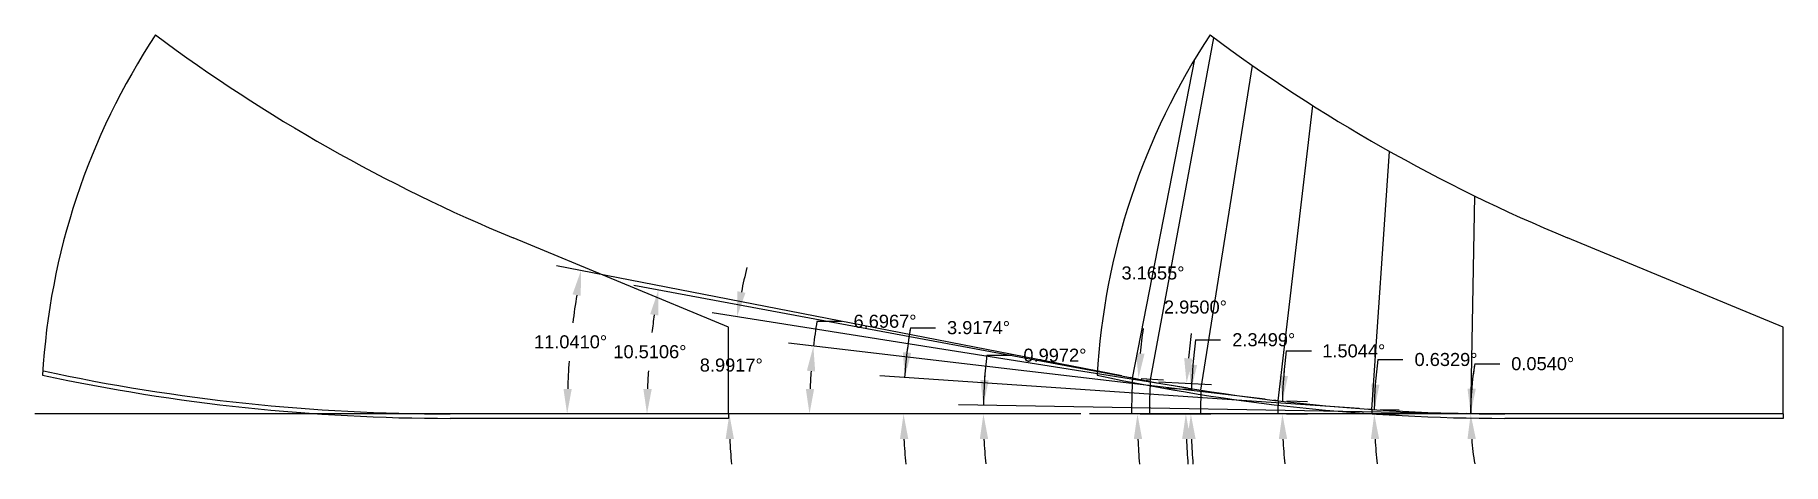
# Model space of a CAD drawing. Header units: inches. Extents: x 57 to 298, y -41 to 19.
# Drawn here: x 210.83 to 223.4, y -33.89 to -30.81 of the extents above; entities that cross this region are included whole.
import ezdxf

# ---------------------------------------------------------------- set-up
doc = ezdxf.new("R2010")
doc.units = ezdxf.units.IN
doc.header["$MEASUREMENT"] = 0
doc.header["$PDMODE"] = 35
doc.layers.get('Defpoints').update_dxf_attribs({"color": 10})
doc.layers.add('Blade_1', color=30, linetype='Continuous', true_color=0xff7f00)
doc.styles.get("Standard").update_dxf_attribs({"font": 'arial.ttf'})
doc.dimstyles.get("Standard").update_dxf_attribs({"dimtxt": 0.09375, "dimasz": 0.18, "dimexe": 0.18, "dimexo": 0.0625, "dimgap": 0.09, "dimtad": 0, "dimtih": 1, "dimtoh": 1, "dimdec": 4, "dimzin": 0, "dimdsep": 46, "dimtxsty": 'Standard', "dimcen": 0.09, "dimadec": 4, "dimazin": 0, "dimtfac": 1, "dimtdec": 4, "dimtofl": 0, "dimtmove": 0, "dimatfit": 3, "dimfxl": 1, "dimtolj": 1, "dimtzin": 0, "dimarcsym": 0})

msp = doc.modelspace()

# ---------------------------------------------------------------- blocks, each defined once
blk = doc.blocks.new('*D363')
at = {"layer": 'Blade_1', "color": 0, "lineweight": -2, "transparency": 16777216}
for p, q in [((217.673, -33.109), (217.853, -33.109)), ((221.06, -33.527), (217.469, -33.465)), ((218.349, -33.531), (217.469, -33.531))]:
    blk.add_line(p, q, dxfattribs=at)
for start, end in [(173.3118, 179.0028), (173.3136, 176.1582), (182.8446, 185.6892)]:
    blk.add_arc((221.274, -33.531), 3.626, start, end, dxfattribs=at)
at = {"layer": 'Blade_1', "color": 0, "transparency": 16777216}
for points in [[(217.687, -33.289), (217.627, -33.287), (217.649, -33.468)], [(217.623, -33.712), (217.683, -33.71), (217.649, -33.531)]]:
    blk.add_solid(points, dxfattribs=at)
at = {"layer": 'Defpoints', "color": 0, "transparency": 16777216}
for p in [(217.649, -33.51), (218.412, -33.531), (221.123, -33.528), (221.153, -33.529), (223.396, -33.531)]:
    blk.add_point(p, dxfattribs=at)
at = {"layer": 'Blade_1', "color": 0, "transparency": 16777216, "insert": (218.163, -33.109), "char_height": 0.09375, "attachment_point": 5}
blk.add_mtext('\\A1;0.9972°', dxfattribs=at)
blk = doc.blocks.new('*D364')
at = {"layer": 'Blade_1', "color": 0, "lineweight": -2, "transparency": 16777216}
for p, q in [((221.18, -33.17), (221.36, -33.17)), ((221.09, -33.529), (220.971, -33.529)), ((221.09, -33.531), (220.971, -33.531))]:
    blk.add_line(p, q, dxfattribs=at)
for start, end in [(170.7492, 179.946), (170.7566, 175.3513), (184.5947, 189.1893)]:
    blk.add_arc((223.396, -33.531), 2.245, start, end, dxfattribs=at)
at = {"layer": 'Blade_1', "color": 0, "transparency": 16777216}
for points in [[(221.188, -33.35), (221.128, -33.348), (221.151, -33.529)], [(221.128, -33.712), (221.188, -33.71), (221.151, -33.531)]]:
    blk.add_solid(points, dxfattribs=at)
at = {"layer": 'Defpoints', "color": 0, "transparency": 16777216}
for p in [(221.151, -33.53), (221.153, -33.529), (221.153, -33.531), (223.396, -33.531)]:
    blk.add_point(p, dxfattribs=at)
at = {"layer": 'Blade_1', "color": 0, "transparency": 16777216, "insert": (221.669, -33.17), "char_height": 0.09375, "attachment_point": 5}
blk.add_mtext('\\A1;0.0540°', dxfattribs=at)
blk = doc.blocks.new('*D367')
at = {"layer": 'Blade_1', "color": 0, "lineweight": -2, "transparency": 16777216}
for p, q in [((217.125, -32.911), (217.305, -32.911)), ((220.349, -33.492), (216.904, -33.256)), ((218.349, -33.531), (216.895, -33.531))]:
    blk.add_line(p, q, dxfattribs=at)
for start, end in [(170.7143, 176.0826), (170.7157, 173.3992), (182.6834, 185.3669)]:
    blk.add_arc((220.918, -33.531), 3.844, start, end, dxfattribs=at)
at = {"layer": 'Blade_1', "color": 0, "transparency": 16777216}
for points in [[(217.13, -33.092), (217.07, -33.087), (217.084, -33.269)], [(217.049, -33.712), (217.109, -33.71), (217.075, -33.531)]]:
    blk.add_solid(points, dxfattribs=at)
at = {"layer": 'Defpoints', "color": 0, "transparency": 16777216}
for p in [(217.076, -33.444), (218.412, -33.531), (220.412, -33.496), (220.442, -33.498), (223.396, -33.531)]:
    blk.add_point(p, dxfattribs=at)
at = {"layer": 'Blade_1', "color": 0, "transparency": 16777216, "insert": (217.614, -32.911), "char_height": 0.09375, "attachment_point": 5}
blk.add_mtext('\\A1;3.9174°', dxfattribs=at)
blk = doc.blocks.new('*D368')
at = {"layer": 'Blade_1', "color": 0, "lineweight": -2, "transparency": 16777216}
for p, q in [((220.484, -33.14), (220.664, -33.14)), ((220.504, -33.499), (220.638, -33.501)), ((220.504, -33.531), (220.638, -33.531))]:
    blk.add_line(p, q, dxfattribs=at)
for start, end in [(172.3422, 179.3671), (172.3455, 175.8563), (183.5108, 187.0216)]:
    blk.add_arc((223.396, -33.531), 2.938, start, end, dxfattribs=at)
at = {"layer": 'Blade_1', "color": 0, "transparency": 16777216}
for points in [[(220.496, -33.32), (220.436, -33.318), (220.458, -33.499)], [(220.434, -33.712), (220.493, -33.71), (220.458, -33.531)]]:
    blk.add_solid(points, dxfattribs=at)
at = {"layer": 'Defpoints', "color": 0, "transparency": 16777216}
for p in [(220.442, -33.498), (220.442, -33.531), (220.458, -33.52), (223.396, -33.531)]:
    blk.add_point(p, dxfattribs=at)
at = {"layer": 'Blade_1', "color": 0, "transparency": 16777216, "insert": (220.974, -33.14), "char_height": 0.09375, "attachment_point": 5}
blk.add_mtext('\\A1;0.6329°', dxfattribs=at)
blk = doc.blocks.new('*D371')
at = {"layer": 'Blade_1', "color": 0, "lineweight": -2, "transparency": 16777216}
for p, q in [((216.452, -32.865), (216.632, -32.865)), ((219.675, -33.425), (216.248, -33.023)), ((218.349, -33.531), (216.219, -33.531))]:
    blk.add_line(p, q, dxfattribs=at)
for start, end in [(170.8359, 173.3033), (175.7706, 177.5326)]:
    blk.add_arc((220.579, -33.531), 4.18, start, end, dxfattribs=at)
at = {"layer": 'Blade_1', "color": 0, "transparency": 16777216}
for points in [[(216.38, -33.22), (216.44, -33.226), (216.427, -33.044)], [(216.432, -33.352), (216.373, -33.351), (216.399, -33.531)]]:
    blk.add_solid(points, dxfattribs=at)
at = {"layer": 'Defpoints', "color": 0, "transparency": 16777216}
for p in [(216.402, -33.368), (218.412, -33.531), (219.737, -33.432), (219.767, -33.436), (223.396, -33.531)]:
    blk.add_point(p, dxfattribs=at)
at = {"layer": 'Blade_1', "color": 0, "transparency": 16777216, "insert": (216.942, -32.865), "char_height": 0.09375, "attachment_point": 5}
blk.add_mtext('\\A1;6.6967°', dxfattribs=at)
blk = doc.blocks.new('*D372')
at = {"layer": 'Blade_1', "color": 0, "lineweight": -2, "transparency": 16777216}
for p, q in [((219.826, -33.078), (220.006, -33.078)), ((219.828, -33.531), (219.978, -33.531)), ((219.83, -33.437), (219.979, -33.441))]:
    blk.add_line(p, q, dxfattribs=at)
for start, end in [(172.7613, 178.4956), (172.7631, 175.6294), (182.8663, 185.7325)]:
    blk.add_arc((223.396, -33.531), 3.599, start, end, dxfattribs=at)
at = {"layer": 'Blade_1', "color": 0, "transparency": 16777216}
for points in [[(219.838, -33.258), (219.778, -33.255), (219.799, -33.437)], [(219.772, -33.712), (219.832, -33.71), (219.798, -33.531)]]:
    blk.add_solid(points, dxfattribs=at)
at = {"layer": 'Defpoints', "color": 0, "transparency": 16777216}
for p in [(219.766, -33.531), (219.767, -33.436), (219.798, -33.5), (223.396, -33.531)]:
    blk.add_point(p, dxfattribs=at)
at = {"layer": 'Blade_1', "color": 0, "transparency": 16777216, "insert": (220.311, -33.078), "char_height": 0.09375, "attachment_point": 5}
blk.add_mtext('\\A1;1.5044°', dxfattribs=at)
blk = doc.blocks.new('*D375')
at = {"layer": 'Blade_1', "color": 0, "lineweight": -2, "transparency": 16777216}
for p, q in [((219.121, -33.345), (215.7, -32.804)), ((218.349, -33.531), (215.643, -33.531))]:
    blk.add_line(p, q, dxfattribs=at)
for start, end in [(166.3986, 168.7034), (182.3049, 184.6097)]:
    blk.add_arc((220.298, -33.531), 4.475, start, end, dxfattribs=at)
at = {"layer": 'Blade_1', "color": 0, "transparency": 16777216}
for points in [[(215.939, -32.66), (215.88, -32.649), (215.878, -32.832)], [(215.796, -33.712), (215.856, -33.71), (215.823, -33.531)]]:
    blk.add_solid(points, dxfattribs=at)
at = {"layer": 'Defpoints', "color": 0, "transparency": 16777216}
for p in [(215.847, -33.064), (219.183, -33.355), (219.213, -33.359), (218.412, -33.531), (223.396, -33.531)]:
    blk.add_point(p, dxfattribs=at)
at = {"layer": 'Blade_1', "color": 0, "transparency": 16777216, "insert": (215.837, -33.18), "char_height": 0.09375, "attachment_point": 5}
blk.add_mtext('\\A1;8.9917°', dxfattribs=at)
blk = doc.blocks.new('*D376')
at = {"layer": 'Blade_1', "color": 0, "lineweight": -2, "transparency": 16777216}
for p, q in [((219.173, -32.998), (219.353, -32.998)), ((219.15, -33.357), (218.964, -33.349)), ((219.147, -33.531), (218.96, -33.531))]:
    blk.add_line(p, q, dxfattribs=at)
for start, end in [(172.8024, 177.6501), (172.8035, 175.2268), (182.4233, 184.8466)]:
    blk.add_arc((223.396, -33.531), 4.256, start, end, dxfattribs=at)
at = {"layer": 'Blade_1', "color": 0, "transparency": 16777216}
for points in [[(219.185, -33.179), (219.125, -33.175), (219.143, -33.357)], [(219.114, -33.712), (219.174, -33.71), (219.14, -33.531)]]:
    blk.add_solid(points, dxfattribs=at)
at = {"layer": 'Defpoints', "color": 0, "transparency": 16777216}
for p in [(219.213, -33.359), (219.14, -33.473), (219.209, -33.531), (223.396, -33.531)]:
    blk.add_point(p, dxfattribs=at)
at = {"layer": 'Blade_1', "color": 0, "transparency": 16777216, "insert": (219.664, -32.998), "char_height": 0.09375, "attachment_point": 5}
blk.add_mtext('\\A1;2.3499°', dxfattribs=at)
blk = doc.blocks.new('*D379')
at = {"layer": 'Blade_1', "color": 0, "lineweight": -2, "transparency": 16777216}
for p, q in [((218.757, -33.28), (215.136, -32.608)), ((218.349, -33.531), (215.051, -33.531))]:
    blk.add_line(p, q, dxfattribs=at)
for start, end in [(171.603, 173.1167), (176.3684, 177.8864)]:
    blk.add_arc((220.111, -33.531), 4.88, start, end, dxfattribs=at)
at = {"layer": 'Blade_1', "color": 0, "transparency": 16777216}
for points in [[(215.254, -32.814), (215.313, -32.823), (215.313, -32.641)], [(215.265, -33.352), (215.205, -33.351), (215.231, -33.531)]]:
    blk.add_solid(points, dxfattribs=at)
at = {"layer": 'Defpoints', "color": 0, "transparency": 16777216}
for p in [(215.268, -32.936), (218.818, -33.291), (218.848, -33.297), (218.412, -33.531), (223.396, -33.531)]:
    blk.add_point(p, dxfattribs=at)
at = {"layer": 'Blade_1', "color": 0, "transparency": 16777216, "insert": (215.252, -33.084), "char_height": 0.09375, "attachment_point": 5}
blk.add_mtext('\\A1;10.5106°', dxfattribs=at)
blk = doc.blocks.new('*D380')
at = {"layer": 'Blade_1', "color": 0, "lineweight": -2, "transparency": 16777216}
for p, q in [((218.91, -33.3), (219.289, -33.319)), ((218.904, -33.531), (219.284, -33.531))]:
    blk.add_line(p, q, dxfattribs=at)
for start, end in [(172.2443, 174.6471), (182.4028, 184.8057)]:
    blk.add_arc((223.396, -33.531), 4.292, start, end, dxfattribs=at)
at = {"layer": 'Blade_1', "color": 0, "transparency": 16777216}
for points in [[(219.152, -33.133), (219.092, -33.129), (219.109, -33.31)], [(219.077, -33.712), (219.137, -33.71), (219.104, -33.531)]]:
    blk.add_solid(points, dxfattribs=at)
at = {"layer": 'Defpoints', "color": 0, "transparency": 16777216}
for p in [(218.848, -33.297), (218.842, -33.531), (219.104, -33.457), (223.396, -33.531)]:
    blk.add_point(p, dxfattribs=at)
at = {"layer": 'Blade_1', "color": 0, "transparency": 16777216, "insert": (219.173, -32.763), "char_height": 0.09375, "attachment_point": 5}
blk.add_mtext('\\A1;2.9500°', dxfattribs=at)
blk = doc.blocks.new('*D383')
at = {"layer": 'Blade_1', "color": 0, "lineweight": -2, "transparency": 16777216}
for p, q in [((218.645, -33.258), (214.581, -32.465)), ((218.349, -33.531), (214.477, -33.531))]:
    blk.add_line(p, q, dxfattribs=at)
for start, end in [(170.873, 173.0047), (175.9506, 178.086)]:
    blk.add_arc((220.046, -33.531), 5.388, start, end, dxfattribs=at)
at = {"layer": 'Blade_1', "color": 0, "transparency": 16777216}
for points in [[(214.696, -32.671), (214.755, -32.682), (214.757, -32.499)], [(214.69, -33.352), (214.631, -33.351), (214.657, -33.531)]]:
    blk.add_solid(points, dxfattribs=at)
at = {"layer": 'Defpoints', "color": 0, "transparency": 16777216}
for p in [(214.702, -32.841), (218.706, -33.27), (218.721, -33.273), (218.412, -33.531), (223.396, -33.531)]:
    blk.add_point(p, dxfattribs=at)
at = {"layer": 'Blade_1', "color": 0, "transparency": 16777216, "insert": (214.682, -33.013), "char_height": 0.09375, "attachment_point": 5}
blk.add_mtext('\\A1;11.0410°', dxfattribs=at)
blk = doc.blocks.new('*D384')
at = {"layer": 'Blade_1', "color": 0, "lineweight": -2, "transparency": 16777216}
for p, q in [((218.783, -33.276), (218.943, -33.285)), ((218.776, -33.531), (218.936, -33.531))]:
    blk.add_line(p, q, dxfattribs=at)
for start, end in [(172.3888, 174.6117), (182.2229, 184.4457)]:
    blk.add_arc((223.396, -33.531), 4.64, start, end, dxfattribs=at)
at = {"layer": 'Blade_1', "color": 0, "transparency": 16777216}
for points in [[(218.807, -33.098), (218.747, -33.093), (218.763, -33.275)], [(218.73, -33.712), (218.79, -33.711), (218.756, -33.531)]]:
    blk.add_solid(points, dxfattribs=at)
at = {"layer": 'Defpoints', "color": 0, "transparency": 16777216}
for p in [(218.721, -33.273), (218.714, -33.531), (218.757, -33.446), (223.396, -33.531)]:
    blk.add_point(p, dxfattribs=at)
at = {"layer": 'Blade_1', "color": 0, "transparency": 16777216, "insert": (218.868, -32.518), "char_height": 0.09375, "attachment_point": 5}
blk.add_mtext('\\A1;3.1655°', dxfattribs=at)

# ---------------------------------------------------------------- dimensions: what is measured, and where the dimension line sits
at = {"layer": 'Blade_1'}
for base, line1, line2, picture, middle in [((214.70189481, -32.84077499), ((223.39604701, -33.53111794), (218.41171551, -33.53111794)), ((218.72087411, -33.27256219), (218.70615176, -33.26968952)), '*D383', (214.68248287, -33.01273674)), ((215.84733214, -33.06379999), ((223.39604701, -33.53111794), (218.41171551, -33.53111794)), ((219.18322095, -33.3547672), (219.21285228, -33.35945594)), '*D375', (215.83663268, -33.18034947)), ((215.2678978, -32.9358285), ((223.396047, -33.5311179), (218.4117155, -33.5311179)), ((218.8478991, -33.2967379), (218.8184025, -33.2912654)), '*D379', (215.2519637, -33.0841633)), ((216.40179277, -33.36829977), ((223.39604701, -33.53111794), (218.41171551, -33.53111794)), ((219.76709121, -33.43581306), (219.73729589, -33.43231463)), '*D371', (216.94164205, -32.86537297)), ((217.07569501, -33.44352765), ((223.39604701, -33.53111794), (218.41171551, -33.53111794)), ((220.44173175, -33.49848142), (220.41180184, -33.49643188)), '*D367', (217.61444305, -32.91091594)), ((217.64862405, -33.51008157), ((223.39604701, -33.53111794), (218.41171551, -33.53111794)), ((221.15293177, -33.52900216), (221.12293631, -33.52848003)), '*D363', (218.16264947, -33.10882103))]:
    dim = msp.add_angular_dim_2l(base=base, line1=line1, line2=line2, dimstyle='Standard', dxfattribs=at)
    dim.commit()
    dim.dimension.update_dxf_attribs({"geometry": picture, "text_midpoint": middle})
for base, p1, p2, picture, middle in [((218.75695, -33.44568), (218.72087, -33.27256), (218.71373, -33.53112), '*D384', (218.86803, -32.51841)), ((219.10426, -33.45745), (218.8479, -33.29674), (218.84186, -33.53112), '*D380', (219.17288, -32.7632))]:
    dim = msp.add_angular_dim_3p(base=base, center=(223.39605, -33.53112), p1=p1, p2=p2, dimstyle='Standard', dxfattribs=at)
    dim.commit()
    dim.dimension.update_dxf_attribs({"geometry": picture, "text_midpoint": middle, "dimtype": 165})
for base, p1, p2, picture, middle in [((219.140253, -33.472933), (219.212852, -33.359456), (219.209332, -33.531118), '*D376', (219.663604, -32.997856)), ((219.797646, -33.499624), (219.767091, -33.435813), (219.76584, -33.531118), '*D372', (220.311188, -33.077692)), ((220.458013, -33.520299), (220.441732, -33.498481), (220.441551, -33.531118), '*D368', (220.973607, -33.139605)), ((221.15083, -33.530412), (221.152932, -33.529002), (221.152931, -33.531118), '*D364', (221.669441, -33.170186))]:
    dim = msp.add_angular_dim_3p(base=base, center=(223.396047, -33.531118), p1=p1, p2=p2, dimstyle='Standard', dxfattribs=at)
    dim.commit()
    dim.dimension.update_dxf_attribs({"geometry": picture, "text_midpoint": middle})

# ---------------------------------------------------------------- linework, layer by layer
for p, q in [((215.81669, -32.90612), (214.26827, -32.26474)), ((223.39605, -32.90612), (221.84762, -32.26474)), ((215.81669, -33.53112), (215.81669, -32.90612)), ((223.39605, -33.53112), (223.39605, -32.90612)), ((215.81669, -33.53112), (215.81669, -33.56237)), ((223.39605, -33.53112), (223.39605, -33.56237)), ((215.81669, -33.56237), (213.81669, -33.56237)), ((223.39605, -33.56237), (221.39605, -33.56237))]:
    msp.add_line(p, q)
at = {"color": 1}
for p, q in [((215.81669, -33.53112), (210.83236, -33.53112)), ((223.39605, -33.53112), (218.41172, -33.53112))]:
    msp.add_line(p, q, dxfattribs=at)
for centre, radius, start, end in [((215.81669, -33.53112), 4.9375, 146.512276, 176.764108), ((218.86047, -21.17819), 12, 233.358502, 247.5), ((223.39605, -33.53112), 4.9375, 146.512276, 176.764108), ((226.43983, -21.17819), 12, 233.358502, 247.5), ((213.81669, -19.56237), 14, 257.921062, 270), ((221.39605, -19.56237), 14, 257.921062, 270)]:
    msp.add_arc(centre, radius, start, end)
for centre in [(213.81669, -19.56237), (221.39605, -19.56237)]:
    msp.add_arc(centre, 13.96875, 257.921062, 270, dxfattribs=at)
at = {"layer": 'Blade_1'}
for p, q in [((218.8479, -33.29674), (219.30602, -30.82748)), ((218.72087, -33.27256), (219.16798, -30.98114)), ((219.21285, -33.35946), (219.58215, -31.02563)), ((219.76709, -33.43581), (220.01621, -31.31412)), ((220.44173, -33.49848), (220.56873, -31.64386)), ((221.15293, -33.529), (221.18017, -31.9641)), ((218.72087, -33.27256), (218.70615, -33.26969)), ((218.8479, -33.29674), (218.8184, -33.29127)), ((219.18322, -33.35477), (219.21285, -33.35946)), ((219.76709, -33.43581), (219.7373, -33.43231)), ((220.44173, -33.49848), (220.4118, -33.49643)), ((221.15293, -33.529), (221.12294, -33.52848))]:
    msp.add_line(p, q, dxfattribs=at)
for radius, start in [(4.68232, 176.834539), (4.55418, 177.049982), (4.18672, 177.650123), (3.63021, 178.495624), (2.9545, 179.367075), (2.24312, 179.945957)]:
    msp.add_arc((223.39605, -33.53112), radius, start, 180, dxfattribs=at)

msp.set_redraw_order([(e.dxf.handle, doc.entitydb.next_handle()) for e in msp.query("TEXT MTEXT ATTDEF DIMENSION ARC_DIMENSION")])  # texts and dimensions are drawn at this point

doc.saveas('drawing.dxf')
